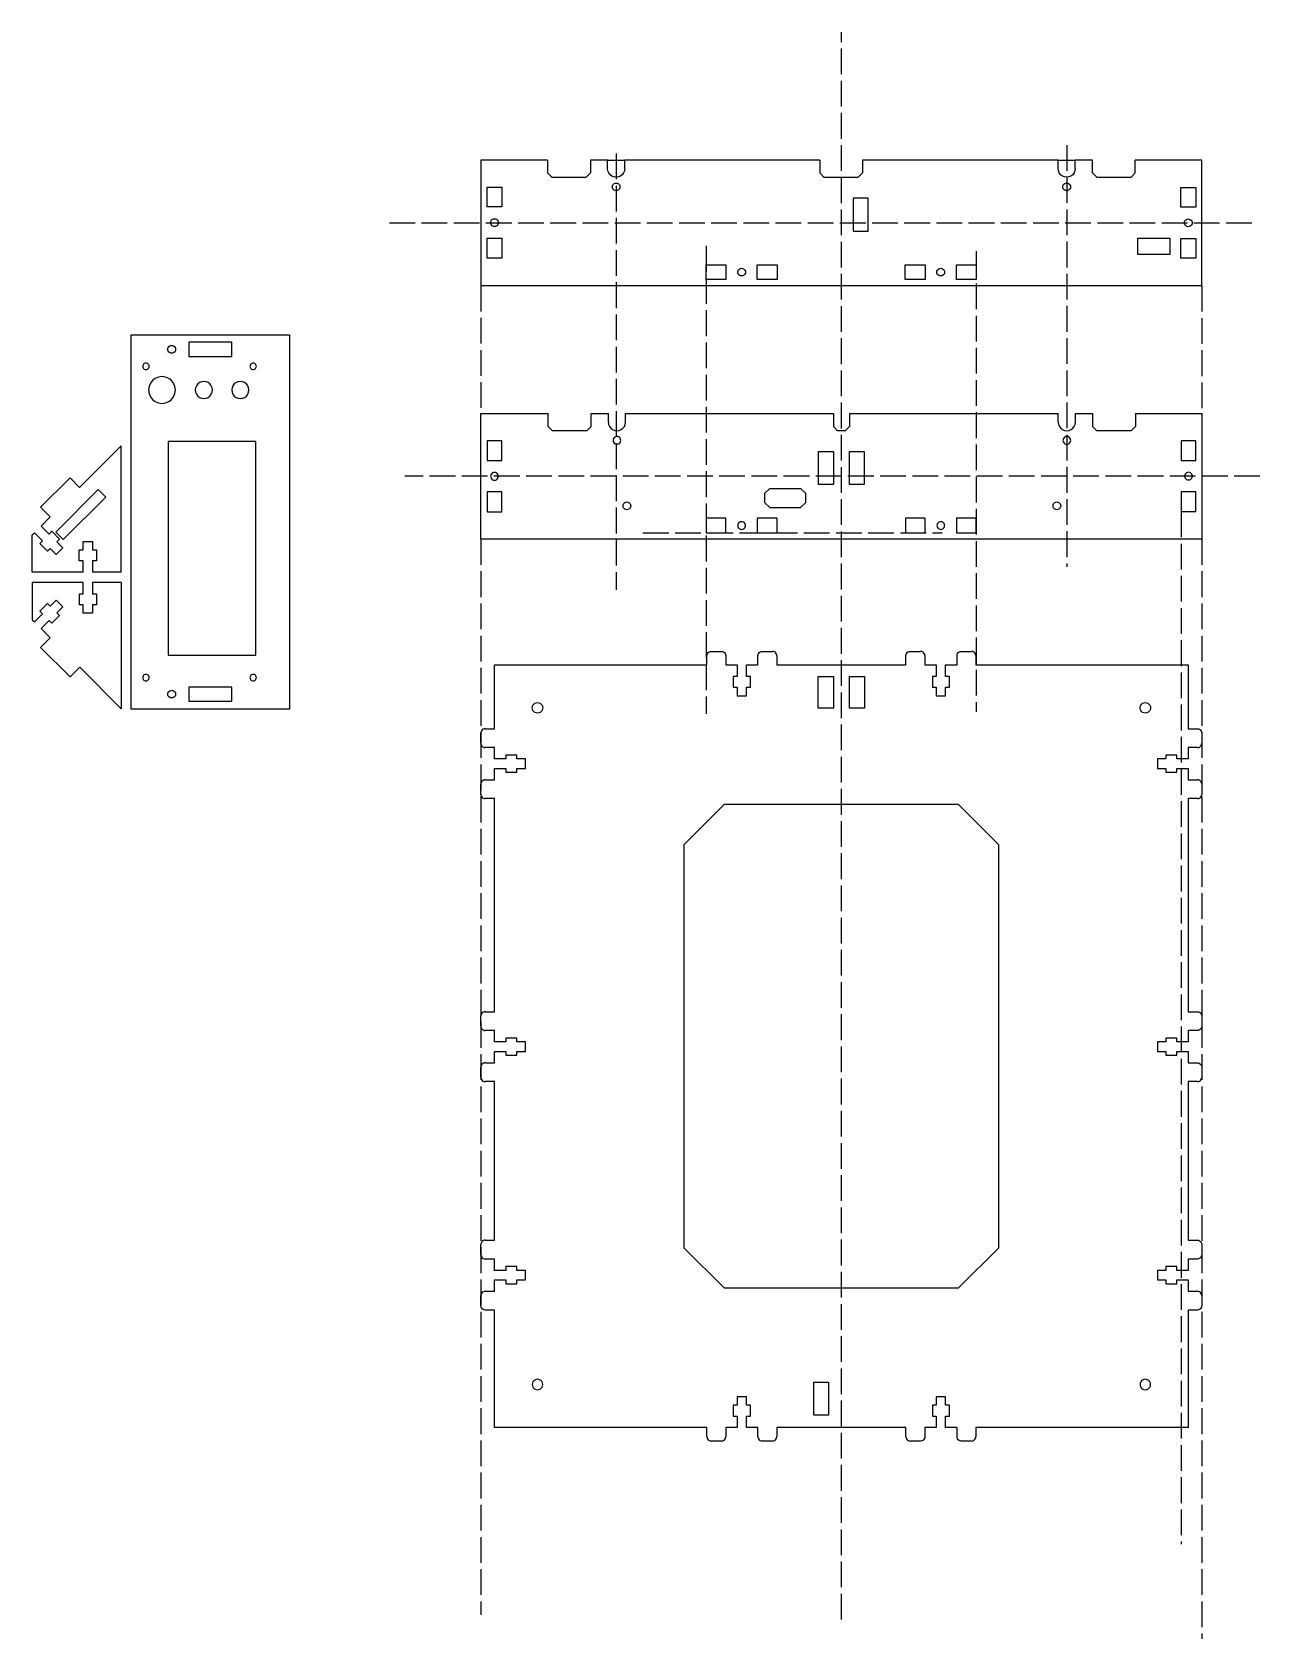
# Model space of a CAD drawing. Header units: inches. Extents: x 5 to 577, y -309 to 439.
import ezdxf

# ---------------------------------------------------------------- set-up
doc = ezdxf.new("R2010")
doc.units = ezdxf.units.IN
doc.header["$MEASUREMENT"] = 0
doc.linetypes.add('ACAD_ISO02W100', pattern=[15, 12, -3])
doc.layers.add('alignment', color=80, linetype='ACAD_ISO02W100', plot=False)

msp = doc.modelspace()

# ---------------------------------------------------------------- linework, layer by layer
for p, q in [((245, 379.77), (214, 379.77)), ((214, 379.77), (214, 321.27)), ((245, 379.77), (245, 373.77)), ((265, 379.77), (265, 373.77)), ((273, 379.77), (265, 379.77)), ((273, 375.77), (273, 379.77)), ((273.14, 374.73), (273, 375.77)), ((273.54, 373.77), (273.14, 374.73)), ((280.86, 374.73), (280.46, 373.77)), ((281, 375.77), (280.86, 374.73)), ((281, 375.77), (281, 379.77)), ((371.89, 379.77), (281, 379.77)), ((371.89, 379.77), (371.89, 373.77)), ((482.89, 379.77), (391.89, 379.77)), ((391.89, 379.77), (391.89, 373.77)), ((483, 375.8), (483, 379.8)), ((483.14, 374.77), (483, 375.8)), ((483.54, 373.8), (483.14, 374.77)), ((490.86, 374.77), (490.46, 373.8)), ((491, 375.8), (490.86, 374.77)), ((499, 379.8), (491, 379.8)), ((491, 375.8), (491, 379.8)), ((499, 373.8), (499, 379.8)), ((550, 379.8), (519, 379.8)), ((519, 373.8), (519, 379.8)), ((550, 321.3), (550, 379.8)), ((216.85, 367.12), (223.75, 367.12)), ((216.85, 357.92), (216.85, 367.12)), ((223.75, 367.12), (223.75, 357.92)), ((245, 373.77), (247, 371.77)), ((247, 371.77), (263, 371.77)), ((265, 373.77), (263, 371.77)), ((274.17, 372.94), (273.54, 373.77)), ((275, 372.31), (274.17, 372.94)), ((275.96, 371.91), (275, 372.31)), ((275.2, 367.27), (275.26, 367.74)), ((275.26, 366.8), (275.2, 367.27)), ((275.26, 367.74), (275.44, 368.17)), ((275.44, 368.17), (275.73, 368.54)), ((275.73, 368.54), (276.1, 368.83)), ((277, 371.77), (275.96, 371.91)), ((276.1, 368.83), (276.53, 369.01)), ((276.53, 369.01), (277, 369.07)), ((278.04, 371.91), (277, 371.77)), ((277, 369.07), (277.47, 369.01)), ((277.47, 369.01), (277.9, 368.83)), ((277.9, 368.83), (278.27, 368.54)), ((279, 372.31), (278.04, 371.91)), ((278.27, 368.54), (278.56, 368.17)), ((278.56, 368.17), (278.74, 367.74)), ((278.74, 367.74), (278.8, 367.27)), ((278.8, 367.27), (278.74, 366.8)), ((279.83, 372.94), (279, 372.31)), ((280.46, 373.77), (279.83, 372.94)), ((371.89, 373.77), (373.89, 371.77)), ((373.89, 371.77), (389.89, 371.77)), ((391.89, 373.77), (389.89, 371.77)), ((484.17, 372.97), (483.54, 373.8)), ((485, 372.34), (484.17, 372.97)), ((485.96, 371.94), (485, 372.34)), ((485.2, 367.3), (485.26, 367.77)), ((485.26, 366.83), (485.2, 367.3)), ((485.26, 367.77), (485.44, 368.2)), ((485.44, 368.2), (485.73, 368.57)), ((485.73, 368.57), (486.1, 368.86)), ((487, 371.8), (485.96, 371.94)), ((486.1, 368.86), (486.53, 369.04)), ((486.53, 369.04), (487, 369.1)), ((488.04, 371.94), (487, 371.8)), ((487, 369.1), (487.47, 369.04)), ((487.47, 369.04), (487.9, 368.86)), ((487.9, 368.86), (488.27, 368.57)), ((489, 372.34), (488.04, 371.94)), ((488.27, 368.57), (488.56, 368.2)), ((488.56, 368.2), (488.74, 367.77)), ((488.74, 367.77), (488.8, 367.3)), ((488.8, 367.3), (488.74, 366.83)), ((489.83, 372.97), (489, 372.34)), ((490.46, 373.8), (489.83, 372.97)), ((499, 373.8), (501, 371.8)), ((501, 371.8), (517, 371.8)), ((519, 373.8), (517, 371.8)), ((540.25, 357.85), (540.25, 367.05)), ((540.25, 367.05), (547.15, 367.05)), ((547.15, 367.05), (547.15, 357.85)), ((275.44, 366.37), (275.26, 366.8)), ((275.73, 366), (275.44, 366.37)), ((276.1, 365.71), (275.73, 366)), ((276.53, 365.53), (276.1, 365.71)), ((277, 365.47), (276.53, 365.53)), ((277.47, 365.53), (277, 365.47)), ((277.9, 365.71), (277.47, 365.53)), ((278.27, 366), (277.9, 365.71)), ((278.56, 366.37), (278.27, 366)), ((278.74, 366.8), (278.56, 366.37)), ((394.44, 362.07), (387.54, 362.07)), ((387.54, 362.07), (387.54, 346.67)), ((394.44, 346.67), (394.44, 362.07)), ((485.44, 366.4), (485.26, 366.83)), ((485.73, 366.03), (485.44, 366.4)), ((486.1, 365.74), (485.73, 366.03)), ((486.53, 365.56), (486.1, 365.74)), ((487, 365.5), (486.53, 365.56)), ((487.47, 365.56), (487, 365.5)), ((487.9, 365.74), (487.47, 365.56)), ((488.27, 366.03), (487.9, 365.74)), ((488.56, 366.4), (488.27, 366.03)), ((488.74, 366.83), (488.56, 366.4)), ((223.75, 357.92), (216.85, 357.92)), ((218.74, 351.52), (219.03, 351.89)), ((219.03, 351.89), (219.4, 352.18)), ((219.4, 352.18), (219.83, 352.36)), ((219.83, 352.36), (220.3, 352.42)), ((220.3, 352.42), (220.77, 352.36)), ((220.77, 352.36), (221.2, 352.18)), ((221.2, 352.18), (221.57, 351.89)), ((221.57, 351.89), (221.86, 351.52)), ((547.15, 357.85), (540.25, 357.85)), ((542.43, 351.82), (542.8, 352.11)), ((542.8, 352.11), (543.23, 352.29)), ((543.23, 352.29), (543.7, 352.35)), ((543.7, 352.35), (544.17, 352.29)), ((544.17, 352.29), (544.6, 352.11)), ((544.6, 352.11), (544.97, 351.82)), ((218.5, 350.62), (218.56, 351.09)), ((218.56, 350.15), (218.5, 350.62)), ((218.56, 351.09), (218.74, 351.52)), ((218.74, 349.72), (218.56, 350.15)), ((219.03, 349.35), (218.74, 349.72)), ((219.4, 349.06), (219.03, 349.35)), ((219.83, 348.88), (219.4, 349.06)), ((220.3, 348.82), (219.83, 348.88)), ((220.77, 348.88), (220.3, 348.82)), ((221.2, 349.06), (220.77, 348.88)), ((221.57, 349.35), (221.2, 349.06)), ((221.86, 349.72), (221.57, 349.35)), ((221.86, 351.52), (222.04, 351.09)), ((222.04, 350.15), (221.86, 349.72)), ((222.04, 351.09), (222.1, 350.62)), ((222.1, 350.62), (222.04, 350.15)), ((387.54, 346.67), (394.44, 346.67)), ((541.9, 350.55), (541.96, 351.02)), ((541.96, 350.08), (541.9, 350.55)), ((541.96, 351.02), (542.14, 351.45)), ((542.14, 349.65), (541.96, 350.08)), ((542.14, 351.45), (542.43, 351.82)), ((542.43, 349.28), (542.14, 349.65)), ((542.8, 348.99), (542.43, 349.28)), ((543.23, 348.81), (542.8, 348.99)), ((543.7, 348.75), (543.23, 348.81)), ((544.17, 348.81), (543.7, 348.75)), ((544.6, 348.99), (544.17, 348.81)), ((544.97, 349.28), (544.6, 348.99)), ((544.97, 351.82), (545.26, 351.45)), ((545.26, 349.65), (544.97, 349.28)), ((545.26, 351.45), (545.44, 351.02)), ((545.44, 350.08), (545.26, 349.65)), ((545.44, 351.02), (545.5, 350.55)), ((545.5, 350.55), (545.44, 350.08)), ((216.85, 343.32), (223.75, 343.32)), ((216.85, 334.12), (216.85, 343.32)), ((223.75, 343.32), (223.75, 334.12)), ((540.25, 334.05), (540.25, 343.25)), ((540.25, 343.25), (547.15, 343.25)), ((547.15, 343.25), (547.15, 334.05)), ((223.75, 334.12), (216.85, 334.12)), ((318.99, 331.02), (328.19, 331.02)), ((318.99, 324.12), (318.99, 331.02)), ((328.19, 331.02), (328.19, 324.12)), ((342.79, 331.02), (351.99, 331.02)), ((342.79, 324.12), (342.79, 331.02)), ((351.99, 331.02), (351.99, 324.12)), ((411.79, 331.02), (420.99, 331.02)), ((411.79, 324.12), (411.79, 331.02)), ((420.99, 331.02), (420.99, 324.12)), ((435.59, 331.02), (444.79, 331.02)), ((435.59, 324.12), (435.59, 331.02)), ((444.79, 331.02), (444.79, 324.12)), ((547.15, 334.05), (540.25, 334.05)), ((328.19, 324.12), (318.99, 324.12)), ((333.69, 327.57), (333.75, 328.04)), ((333.75, 327.1), (333.69, 327.57)), ((333.75, 328.04), (333.93, 328.47)), ((333.93, 326.67), (333.75, 327.1)), ((333.93, 328.47), (334.22, 328.84)), ((334.22, 326.3), (333.93, 326.67)), ((334.22, 328.84), (334.59, 329.13)), ((334.59, 326.01), (334.22, 326.3)), ((334.59, 329.13), (335.02, 329.31)), ((335.02, 325.83), (334.59, 326.01)), ((335.02, 329.31), (335.49, 329.37)), ((335.49, 325.77), (335.02, 325.83)), ((335.49, 329.37), (335.96, 329.31)), ((335.96, 325.83), (335.49, 325.77)), ((335.96, 329.31), (336.39, 329.13)), ((336.39, 326.01), (335.96, 325.83)), ((336.39, 329.13), (336.76, 328.84)), ((336.76, 326.3), (336.39, 326.01)), ((336.76, 328.84), (337.05, 328.47)), ((337.05, 326.67), (336.76, 326.3)), ((337.05, 328.47), (337.23, 328.04)), ((337.23, 327.1), (337.05, 326.67)), ((337.23, 328.04), (337.29, 327.57)), ((337.29, 327.57), (337.23, 327.1)), ((351.99, 324.12), (342.79, 324.12)), ((420.99, 324.12), (411.79, 324.12)), ((426.49, 327.57), (426.55, 328.04)), ((426.55, 327.1), (426.49, 327.57)), ((426.55, 328.04), (426.73, 328.47)), ((426.73, 326.67), (426.55, 327.1)), ((426.73, 328.47), (427.02, 328.84)), ((427.02, 326.3), (426.73, 326.67)), ((427.02, 328.84), (427.39, 329.13)), ((427.39, 326.01), (427.02, 326.3)), ((427.39, 329.13), (427.82, 329.31)), ((427.82, 325.83), (427.39, 326.01)), ((427.82, 329.31), (428.29, 329.37)), ((428.29, 325.77), (427.82, 325.83)), ((428.29, 329.37), (428.76, 329.31)), ((428.76, 325.83), (428.29, 325.77)), ((428.76, 329.31), (429.19, 329.13)), ((429.19, 326.01), (428.76, 325.83)), ((429.19, 329.13), (429.56, 328.84)), ((429.56, 326.3), (429.19, 326.01)), ((429.56, 328.84), (429.85, 328.47)), ((429.85, 326.67), (429.56, 326.3)), ((429.85, 328.47), (430.03, 328.04)), ((430.03, 327.1), (429.85, 326.67)), ((430.03, 328.04), (430.09, 327.57)), ((430.09, 327.57), (430.03, 327.1)), ((444.79, 324.12), (435.59, 324.12)), ((214, 321.27), (550, 321.27)), ((50.83, 298.15), (50.83, 124.15)), ((124.83, 298.15), (50.83, 298.15)), ((68.03, 291.61), (68.09, 292.07)), ((68.09, 292.07), (68.27, 292.51)), ((68.27, 292.51), (68.55, 292.88)), ((68.55, 292.88), (68.93, 293.16)), ((68.93, 293.16), (69.36, 293.34)), ((69.36, 293.34), (69.83, 293.41)), ((69.83, 293.41), (70.29, 293.34)), ((70.29, 293.34), (70.73, 293.16)), ((70.73, 293.16), (71.1, 292.88)), ((71.1, 292.88), (71.39, 292.51)), ((71.39, 292.51), (71.57, 292.07)), ((71.57, 292.07), (71.63, 291.61)), ((77.83, 294.91), (77.83, 288.31)), ((97.83, 294.91), (77.83, 294.91)), ((97.83, 288.31), (97.83, 294.91)), ((124.83, 124.15), (124.83, 298.15)), ((56.77, 284.71), (56.53, 284.4)), ((57.08, 284.95), (56.77, 284.71)), ((57.44, 285.1), (57.08, 284.95)), ((57.83, 285.15), (57.44, 285.1)), ((58.22, 285.1), (57.83, 285.15)), ((58.58, 284.95), (58.22, 285.1)), ((58.89, 284.71), (58.58, 284.95)), ((59.13, 284.4), (58.89, 284.71)), ((68.09, 291.14), (68.03, 291.61)), ((68.27, 290.71), (68.09, 291.14)), ((68.55, 290.33), (68.27, 290.71)), ((68.93, 290.05), (68.55, 290.33)), ((69.36, 289.87), (68.93, 290.05)), ((69.83, 289.81), (69.36, 289.87)), ((70.29, 289.87), (69.83, 289.81)), ((70.73, 290.05), (70.29, 289.87)), ((71.1, 290.33), (70.73, 290.05)), ((71.39, 290.71), (71.1, 290.33)), ((71.57, 291.14), (71.39, 290.71)), ((71.63, 291.61), (71.57, 291.14)), ((77.83, 288.31), (97.83, 288.31)), ((106.77, 284.71), (106.53, 284.4)), ((107.08, 284.95), (106.77, 284.71)), ((107.44, 285.1), (107.08, 284.95)), ((107.83, 285.15), (107.44, 285.1)), ((108.22, 285.1), (107.83, 285.15)), ((108.58, 284.95), (108.22, 285.1)), ((108.89, 284.71), (108.58, 284.95)), ((109.13, 284.4), (108.89, 284.71)), ((56.38, 284.04), (56.33, 283.65)), ((56.33, 283.65), (56.38, 283.26)), ((56.53, 284.4), (56.38, 284.04)), ((56.38, 283.26), (56.53, 282.9)), ((56.53, 282.9), (56.77, 282.59)), ((56.77, 282.59), (57.08, 282.35)), ((57.08, 282.35), (57.44, 282.2)), ((57.44, 282.2), (57.83, 282.15)), ((57.83, 282.15), (58.22, 282.2)), ((58.22, 282.2), (58.58, 282.35)), ((58.58, 282.35), (58.89, 282.59)), ((58.89, 282.59), (59.13, 282.9)), ((59.28, 284.04), (59.13, 284.4)), ((59.13, 282.9), (59.28, 283.26)), ((59.33, 283.65), (59.28, 284.04)), ((59.28, 283.26), (59.33, 283.65)), ((60.91, 277.07), (59.91, 275.78)), ((62.2, 278.06), (60.91, 277.07)), ((63.71, 278.69), (62.2, 278.06)), ((65.33, 278.9), (63.71, 278.69)), ((66.94, 278.69), (65.33, 278.9)), ((68.45, 278.06), (66.94, 278.69)), ((69.75, 277.07), (68.45, 278.06)), ((70.74, 275.78), (69.75, 277.07)), ((106.38, 284.04), (106.33, 283.65)), ((106.33, 283.65), (106.38, 283.26)), ((106.53, 284.4), (106.38, 284.04)), ((106.38, 283.26), (106.53, 282.9)), ((106.53, 282.9), (106.77, 282.59)), ((106.77, 282.59), (107.08, 282.35)), ((107.08, 282.35), (107.44, 282.2)), ((107.44, 282.2), (107.83, 282.15)), ((107.83, 282.15), (108.22, 282.2)), ((108.22, 282.2), (108.58, 282.35)), ((108.58, 282.35), (108.89, 282.59)), ((108.89, 282.59), (109.13, 282.9)), ((109.28, 284.04), (109.13, 284.4)), ((109.13, 282.9), (109.28, 283.26)), ((109.33, 283.65), (109.28, 284.04)), ((109.28, 283.26), (109.33, 283.65)), ((59.29, 274.27), (59.08, 272.65)), ((59.08, 272.65), (59.29, 271.03)), ((59.91, 275.78), (59.29, 274.27)), ((59.29, 271.03), (59.91, 269.53)), ((71.36, 274.27), (70.74, 275.78)), ((70.74, 269.53), (71.36, 271.03)), ((71.58, 272.65), (71.36, 274.27)), ((71.36, 271.03), (71.58, 272.65)), ((80.96, 273.69), (80.83, 272.65)), ((80.83, 272.65), (80.96, 271.61)), ((81.36, 274.65), (80.96, 273.69)), ((80.96, 271.61), (81.36, 270.65)), ((82, 275.48), (81.36, 274.65)), ((81.36, 270.65), (82, 269.82)), ((82.83, 276.11), (82, 275.48)), ((82, 269.82), (82.83, 269.19)), ((83.79, 276.51), (82.83, 276.11)), ((84.83, 276.65), (83.79, 276.51)), ((85.86, 276.51), (84.83, 276.65)), ((86.83, 276.11), (85.86, 276.51)), ((87.66, 275.48), (86.83, 276.11)), ((86.83, 269.19), (87.66, 269.82)), ((88.29, 274.65), (87.66, 275.48)), ((87.66, 269.82), (88.29, 270.65)), ((88.69, 273.69), (88.29, 274.65)), ((88.29, 270.65), (88.69, 271.61)), ((88.83, 272.65), (88.69, 273.69)), ((88.69, 271.61), (88.83, 272.65)), ((97.96, 273.69), (97.83, 272.65)), ((97.83, 272.65), (97.96, 271.61)), ((98.36, 274.65), (97.96, 273.69)), ((97.96, 271.61), (98.36, 270.65)), ((99, 275.48), (98.36, 274.65)), ((98.36, 270.65), (99, 269.82)), ((99.83, 276.11), (99, 275.48)), ((99, 269.82), (99.83, 269.19)), ((100.79, 276.51), (99.83, 276.11)), ((101.83, 276.65), (100.79, 276.51)), ((102.86, 276.51), (101.83, 276.65)), ((103.83, 276.11), (102.86, 276.51)), ((104.66, 275.48), (103.83, 276.11)), ((103.83, 269.19), (104.66, 269.82)), ((105.29, 274.65), (104.66, 275.48)), ((104.66, 269.82), (105.29, 270.65)), ((105.69, 273.69), (105.29, 274.65)), ((105.29, 270.65), (105.69, 271.61)), ((105.83, 272.65), (105.69, 273.69)), ((105.69, 271.61), (105.83, 272.65)), ((59.91, 269.53), (60.91, 268.23)), ((60.91, 268.23), (62.2, 267.24)), ((62.2, 267.24), (63.71, 266.61)), ((63.71, 266.61), (65.33, 266.4)), ((65.33, 266.4), (66.94, 266.61)), ((66.94, 266.61), (68.45, 267.24)), ((68.45, 267.24), (69.75, 268.23)), ((69.75, 268.23), (70.74, 269.53)), ((82.83, 269.19), (83.79, 268.79)), ((83.79, 268.79), (84.83, 268.65)), ((84.83, 268.65), (85.86, 268.79)), ((85.86, 268.79), (86.83, 269.19)), ((99.83, 269.19), (100.79, 268.79)), ((100.79, 268.79), (101.83, 268.65)), ((101.83, 268.65), (102.86, 268.79)), ((102.86, 268.79), (103.83, 269.19)), ((214, 261.67), (245.38, 261.67)), ((214, 203.17), (214, 261.67)), ((245.38, 255.67), (245.38, 261.67)), ((245.38, 255.67), (247.38, 253.67)), ((265.38, 255.67), (263.38, 253.67)), ((265.38, 261.67), (273.38, 261.67)), ((265.38, 255.67), (265.38, 261.67)), ((273.38, 257.67), (273.38, 261.67)), ((273.38, 257.67), (273.51, 256.63)), ((273.51, 256.63), (273.91, 255.67)), ((273.91, 255.67), (274.55, 254.84)), ((274.55, 254.84), (275.38, 254.2)), ((279.38, 254.2), (280.2, 254.84)), ((280.2, 254.84), (280.84, 255.67)), ((280.84, 255.67), (281.24, 256.63)), ((281.24, 256.63), (281.38, 257.67)), ((281.38, 261.67), (378.25, 261.67)), ((281.38, 257.67), (281.38, 261.67)), ((378.25, 261.67), (378.25, 255.67)), ((378.25, 255.67), (380.25, 253.67)), ((385.75, 255.67), (383.75, 253.67)), ((385.75, 261.67), (385.75, 255.67)), ((385.75, 261.67), (483.09, 261.67)), ((483.09, 257.67), (483.09, 261.67)), ((483.09, 257.67), (483.22, 256.63)), ((483.22, 256.63), (483.62, 255.67)), ((483.62, 255.67), (484.26, 254.84)), ((484.26, 254.84), (485.09, 254.2)), ((489.09, 254.2), (489.91, 254.84)), ((489.91, 254.84), (490.55, 255.67)), ((490.55, 255.67), (490.95, 256.63)), ((490.95, 256.63), (491.09, 257.67)), ((491.09, 257.67), (491.09, 261.67)), ((491.09, 261.67), (499.09, 261.67)), ((499.09, 261.67), (499.09, 255.67)), ((499.09, 255.67), (501.09, 253.67)), ((519.09, 255.67), (517.09, 253.67)), ((519.09, 261.67), (519.09, 255.67)), ((519.09, 261.67), (550.09, 261.67)), ((550.09, 261.67), (550.09, 203.17)), ((109.13, 248.65), (68.13, 248.65)), ((68.13, 248.65), (68.13, 149.15)), ((109.13, 149.15), (109.13, 248.65)), ((216.85, 248.92), (216.85, 239.72)), ((223.75, 248.92), (216.85, 248.92)), ((223.75, 239.72), (223.75, 248.92)), ((263.38, 253.67), (247.38, 253.67)), ((275.38, 254.2), (276.34, 253.8)), ((275.64, 249.63), (275.58, 249.17)), ((275.58, 249.17), (275.64, 248.7)), ((275.82, 250.07), (275.64, 249.63)), ((275.64, 248.7), (275.82, 248.27)), ((276.1, 250.44), (275.82, 250.07)), ((275.82, 248.27), (276.1, 247.9)), ((276.48, 250.73), (276.1, 250.44)), ((276.1, 247.9), (276.48, 247.61)), ((276.34, 253.8), (277.38, 253.67)), ((276.91, 250.91), (276.48, 250.73)), ((276.48, 247.61), (276.91, 247.43)), ((277.38, 250.97), (276.91, 250.91)), ((276.91, 247.43), (277.38, 247.37)), ((277.38, 253.67), (278.41, 253.8)), ((277.84, 250.91), (277.38, 250.97)), ((277.38, 247.37), (277.84, 247.43)), ((278.28, 250.73), (277.84, 250.91)), ((277.84, 247.43), (278.28, 247.61)), ((278.65, 250.44), (278.28, 250.73)), ((278.28, 247.61), (278.65, 247.9)), ((278.41, 253.8), (279.38, 254.2)), ((278.93, 250.07), (278.65, 250.44)), ((278.65, 247.9), (278.93, 248.27)), ((279.11, 249.63), (278.93, 250.07)), ((278.93, 248.27), (279.11, 248.7)), ((279.18, 249.17), (279.11, 249.63)), ((279.11, 248.7), (279.18, 249.17)), ((383.75, 253.67), (380.25, 253.67)), ((485.09, 254.2), (486.05, 253.8)), ((485.35, 249.63), (485.29, 249.17)), ((485.29, 249.17), (485.35, 248.7)), ((485.53, 250.07), (485.35, 249.63)), ((485.35, 248.7), (485.53, 248.27)), ((485.81, 250.44), (485.53, 250.07)), ((485.53, 248.27), (485.81, 247.9)), ((486.19, 250.73), (485.81, 250.44)), ((485.81, 247.9), (486.19, 247.61)), ((486.05, 253.8), (487.09, 253.67)), ((486.62, 250.91), (486.19, 250.73)), ((486.19, 247.61), (486.62, 247.43)), ((487.09, 250.97), (486.62, 250.91)), ((486.62, 247.43), (487.09, 247.37)), ((487.09, 253.67), (488.12, 253.8)), ((487.55, 250.91), (487.09, 250.97)), ((487.09, 247.37), (487.55, 247.43)), ((487.99, 250.73), (487.55, 250.91)), ((487.55, 247.43), (487.99, 247.61)), ((488.36, 250.44), (487.99, 250.73)), ((487.99, 247.61), (488.36, 247.9)), ((488.12, 253.8), (489.09, 254.2)), ((488.64, 250.07), (488.36, 250.44)), ((488.36, 247.9), (488.64, 248.27)), ((488.82, 249.63), (488.64, 250.07)), ((488.64, 248.27), (488.82, 248.7)), ((488.89, 249.17), (488.82, 249.63)), ((488.82, 248.7), (488.89, 249.17)), ((517.09, 253.67), (501.09, 253.67)), ((547.24, 249.02), (540.34, 249.02)), ((540.34, 249.02), (540.34, 239.82)), ((547.24, 239.82), (547.24, 249.02)), ((46.25, 246.56), (26.94, 227.26)), ((46.25, 187.76), (46.25, 246.56)), ((216.85, 239.72), (223.75, 239.72)), ((371.35, 243.97), (378.25, 243.97)), ((371.35, 228.57), (371.35, 243.97)), ((378.25, 243.97), (378.25, 228.57)), ((385.75, 228.57), (385.75, 243.97)), ((385.75, 243.97), (392.65, 243.97)), ((392.65, 243.97), (392.65, 228.57)), ((540.34, 239.82), (547.24, 239.82)), ((218.56, 232.88), (218.5, 232.42)), ((218.5, 232.42), (218.56, 231.95)), ((218.74, 233.32), (218.56, 232.88)), ((219.02, 233.69), (218.74, 233.32)), ((219.4, 233.98), (219.02, 233.69)), ((219.83, 234.16), (219.4, 233.98)), ((220.3, 234.22), (219.83, 234.16)), ((220.76, 234.16), (220.3, 234.22)), ((221.2, 233.98), (220.76, 234.16)), ((221.57, 233.69), (221.2, 233.98)), ((221.86, 233.32), (221.57, 233.69)), ((222.04, 232.88), (221.86, 233.32)), ((222.1, 232.42), (222.04, 232.88)), ((222.04, 231.95), (222.1, 232.42)), ((542.05, 232.98), (541.98, 232.52)), ((541.98, 232.52), (542.05, 232.05)), ((542.23, 233.42), (542.05, 232.98)), ((542.51, 233.79), (542.23, 233.42)), ((542.89, 234.08), (542.51, 233.79)), ((543.32, 234.26), (542.89, 234.08)), ((543.79, 234.32), (543.32, 234.26)), ((544.25, 234.26), (543.79, 234.32)), ((544.69, 234.08), (544.25, 234.26)), ((545.06, 233.79), (544.69, 234.08)), ((545.35, 233.42), (545.06, 233.79)), ((545.53, 232.98), (545.35, 233.42)), ((545.59, 232.52), (545.53, 232.98)), ((545.53, 232.05), (545.59, 232.52)), ((8.74, 218.02), (22.46, 231.74)), ((35.57, 226.23), (15.77, 206.43)), ((22.46, 231.74), (26.94, 227.26)), ((39.09, 222.71), (35.57, 226.23)), ((223.75, 225.12), (216.85, 225.12)), ((216.85, 225.12), (216.85, 215.92)), ((218.56, 231.95), (218.74, 231.52)), ((218.74, 231.52), (219.02, 231.14)), ((219.02, 231.14), (219.4, 230.86)), ((219.4, 230.86), (219.83, 230.68)), ((219.83, 230.68), (220.3, 230.62)), ((220.3, 230.62), (220.76, 230.68)), ((220.76, 230.68), (221.2, 230.86)), ((221.2, 230.86), (221.57, 231.14)), ((221.57, 231.14), (221.86, 231.52)), ((221.86, 231.52), (222.04, 231.95)), ((223.75, 215.92), (223.75, 225.12)), ((348.63, 226.82), (346.25, 224.58)), ((348.63, 226.82), (362.91, 226.82)), ((365.29, 224.58), (362.91, 226.82)), ((378.25, 228.57), (371.35, 228.57)), ((392.65, 228.57), (385.75, 228.57)), ((540.34, 225.22), (540.34, 216.02)), ((547.24, 225.22), (540.34, 225.22)), ((542.05, 232.05), (542.23, 231.62)), ((542.23, 231.62), (542.51, 231.24)), ((542.51, 231.24), (542.89, 230.96)), ((542.89, 230.96), (543.32, 230.78)), ((543.32, 230.78), (543.79, 230.72)), ((543.79, 230.72), (544.25, 230.78)), ((544.25, 230.78), (544.69, 230.96)), ((544.69, 230.96), (545.06, 231.24)), ((545.06, 231.24), (545.35, 231.62)), ((545.35, 231.62), (545.53, 232.05)), ((547.24, 216.02), (547.24, 225.22)), ((13.22, 213.54), (8.74, 218.02)), ((19.29, 202.91), (39.09, 222.71)), ((280.22, 218.67), (280.29, 219.13)), ((280.29, 218.2), (280.22, 218.67)), ((280.29, 219.13), (280.47, 219.57)), ((280.47, 217.77), (280.29, 218.2)), ((280.47, 219.57), (280.75, 219.94)), ((280.75, 217.4), (280.47, 217.77)), ((280.75, 219.94), (281.12, 220.23)), ((281.12, 217.11), (280.75, 217.4)), ((281.12, 220.23), (281.56, 220.41)), ((281.56, 220.41), (282.02, 220.47)), ((282.02, 220.47), (282.49, 220.41)), ((282.49, 220.41), (282.92, 220.23)), ((282.92, 220.23), (283.3, 219.94)), ((283.3, 217.4), (282.92, 217.11)), ((283.3, 219.94), (283.58, 219.57)), ((283.58, 217.77), (283.3, 217.4)), ((283.58, 219.57), (283.76, 219.13)), ((283.76, 218.2), (283.58, 217.77)), ((283.76, 219.13), (283.82, 218.67)), ((283.82, 218.67), (283.76, 218.2)), ((346.25, 220.1), (346.25, 224.58)), ((346.25, 220.1), (348.63, 217.86)), ((348.63, 217.86), (362.91, 217.86)), ((362.91, 217.86), (365.29, 220.1)), ((365.29, 224.58), (365.29, 220.1)), ((480.64, 218.67), (480.7, 219.13)), ((480.7, 218.2), (480.64, 218.67)), ((480.7, 219.13), (480.88, 219.57)), ((480.88, 217.77), (480.7, 218.2)), ((480.88, 219.57), (481.16, 219.94)), ((481.16, 217.4), (480.88, 217.77)), ((481.16, 219.94), (481.54, 220.23)), ((481.54, 217.11), (481.16, 217.4)), ((481.54, 220.23), (481.97, 220.41)), ((481.97, 220.41), (482.44, 220.47)), ((482.44, 220.47), (482.9, 220.41)), ((482.9, 220.41), (483.34, 220.23)), ((483.34, 220.23), (483.71, 219.94)), ((483.71, 217.4), (483.34, 217.11)), ((483.71, 219.94), (483.99, 219.57)), ((483.99, 217.77), (483.71, 217.4)), ((483.99, 219.57), (484.17, 219.13)), ((484.17, 218.2), (483.99, 217.77)), ((484.17, 219.13), (484.24, 218.67)), ((484.24, 218.67), (484.17, 218.2)), ((13.22, 213.54), (8.95, 209.27)), ((216.85, 215.92), (223.75, 215.92)), ((281.56, 216.93), (281.12, 217.11)), ((282.02, 216.87), (281.56, 216.93)), ((282.49, 216.93), (282.02, 216.87)), ((282.92, 217.11), (282.49, 216.93)), ((328.2, 212.92), (319, 212.92)), ((319, 212.92), (319, 206.02)), ((328.2, 206.02), (328.2, 212.92)), ((333.76, 209.93), (333.69, 209.47)), ((333.94, 210.37), (333.76, 209.93)), ((334.22, 210.74), (333.94, 210.37)), ((334.6, 211.03), (334.22, 210.74)), ((335.03, 211.21), (334.6, 211.03)), ((335.5, 211.27), (335.03, 211.21)), ((335.96, 211.21), (335.5, 211.27)), ((336.4, 211.03), (335.96, 211.21)), ((336.77, 210.74), (336.4, 211.03)), ((337.06, 210.37), (336.77, 210.74)), ((337.24, 209.93), (337.06, 210.37)), ((337.3, 209.47), (337.24, 209.93)), ((342.8, 212.92), (342.8, 206.02)), ((352, 212.92), (342.8, 212.92)), ((352, 206.02), (352, 212.92)), ((421.04, 212.92), (411.84, 212.92)), ((411.84, 212.92), (411.84, 206.02)), ((421.04, 206.02), (421.04, 212.92)), ((426.6, 209.93), (426.54, 209.47)), ((426.78, 210.37), (426.6, 209.93)), ((427.06, 210.74), (426.78, 210.37)), ((427.44, 211.03), (427.06, 210.74)), ((427.87, 211.21), (427.44, 211.03)), ((428.34, 211.27), (427.87, 211.21)), ((428.8, 211.21), (428.34, 211.27)), ((429.24, 211.03), (428.8, 211.21)), ((429.61, 210.74), (429.24, 211.03)), ((429.9, 210.37), (429.61, 210.74)), ((430.08, 209.93), (429.9, 210.37)), ((430.14, 209.47), (430.08, 209.93)), ((444.84, 212.92), (435.64, 212.92)), ((435.64, 212.92), (435.64, 206.02)), ((444.84, 206.02), (444.84, 212.92)), ((481.97, 216.93), (481.54, 217.11)), ((482.44, 216.87), (481.97, 216.93)), ((482.9, 216.93), (482.44, 216.87)), ((483.34, 217.11), (482.9, 216.93)), ((540.34, 216.02), (547.24, 216.02)), ((4.78, 205.1), (5.84, 206.16)), ((4.78, 187.76), (4.78, 205.1)), ((5.84, 206.16), (9.59, 202.41)), ((9.59, 202.41), (8.32, 201.14)), ((12.7, 205.52), (8.95, 209.27)), ((13.97, 206.79), (12.7, 205.52)), ((17.58, 203.19), (13.97, 206.79)), ((15.77, 206.43), (19.29, 202.91)), ((16.31, 201.92), (17.58, 203.19)), ((550.09, 203.17), (214, 203.17)), ((319, 206.02), (328.2, 206.02)), ((333.69, 209.47), (333.76, 209)), ((333.76, 209), (333.94, 208.57)), ((333.94, 208.57), (334.22, 208.19)), ((334.22, 208.19), (334.6, 207.91)), ((334.6, 207.91), (335.03, 207.73)), ((335.03, 207.73), (335.5, 207.67)), ((335.5, 207.67), (335.96, 207.73)), ((335.96, 207.73), (336.4, 207.91)), ((336.4, 207.91), (336.77, 208.19)), ((336.77, 208.19), (337.06, 208.57)), ((337.06, 208.57), (337.24, 209)), ((337.24, 209), (337.3, 209.47)), ((342.8, 206.02), (352, 206.02)), ((411.84, 206.02), (421.04, 206.02)), ((426.54, 209.47), (426.6, 209)), ((426.6, 209), (426.78, 208.57)), ((426.78, 208.57), (427.06, 208.19)), ((427.06, 208.19), (427.44, 207.91)), ((427.44, 207.91), (427.87, 207.73)), ((427.87, 207.73), (428.34, 207.67)), ((428.34, 207.67), (428.8, 207.73)), ((428.8, 207.73), (429.24, 207.91)), ((429.24, 207.91), (429.61, 208.19)), ((429.61, 208.19), (429.9, 208.57)), ((429.9, 208.57), (430.08, 209)), ((430.08, 209), (430.14, 209.47)), ((435.64, 206.02), (444.84, 206.02)), ((8.32, 201.14), (11.92, 197.53)), ((11.92, 197.53), (13.19, 198.8)), ((13.19, 198.8), (15.99, 196.01)), ((15.99, 196.01), (19.1, 199.12)), ((19.1, 199.12), (16.31, 201.92)), ((26.78, 193.06), (26.78, 198.16)), ((26.78, 198.16), (28.58, 198.16)), ((28.58, 198.16), (28.58, 202.11)), ((28.58, 202.11), (32.98, 202.11)), ((32.98, 202.11), (32.98, 198.16)), ((32.98, 198.16), (34.78, 198.16)), ((34.78, 198.16), (34.78, 193.06)), ((28.58, 187.76), (4.78, 187.76)), ((28.58, 193.06), (26.78, 193.06)), ((28.58, 187.76), (28.58, 193.06)), ((34.78, 193.06), (32.98, 193.06)), ((32.98, 193.06), (32.98, 187.76)), ((46.25, 187.76), (32.98, 187.76)), ((28.59, 182.95), (4.79, 182.95)), ((4.79, 182.95), (4.79, 165.62)), ((28.59, 177.65), (28.59, 182.95)), ((32.99, 182.95), (32.99, 177.65)), ((46.26, 182.95), (32.99, 182.95)), ((46.26, 182.95), (46.26, 124.15)), ((8.32, 169.58), (11.93, 173.18)), ((11.93, 173.18), (13.2, 171.91)), ((13.2, 171.91), (16, 174.7)), ((16, 174.7), (19.11, 171.59)), ((26.79, 172.55), (26.79, 177.65)), ((26.79, 177.65), (28.59, 177.65)), ((28.59, 172.55), (26.79, 172.55)), ((28.59, 168.6), (28.59, 172.55)), ((32.99, 177.65), (34.79, 177.65)), ((34.79, 172.55), (32.99, 172.55)), ((32.99, 172.55), (32.99, 168.6)), ((34.79, 177.65), (34.79, 172.55)), ((4.79, 165.62), (5.85, 164.56)), ((5.85, 164.56), (9.6, 168.3)), ((9.6, 168.3), (8.32, 169.58)), ((12.71, 165.19), (8.96, 161.44)), ((13.98, 163.92), (12.71, 165.19)), ((17.59, 167.53), (13.98, 163.92)), ((19.11, 171.59), (16.31, 168.8)), ((16.31, 168.8), (17.59, 167.53)), ((32.99, 168.6), (28.59, 168.6)), ((13.23, 157.17), (8.96, 161.44)), ((13.23, 157.17), (8.75, 152.69)), ((8.75, 152.69), (22.47, 138.97)), ((319.37, 149.39), (319.57, 149.87)), ((319.57, 149.87), (319.89, 150.29)), ((319.89, 150.29), (320.3, 150.61)), ((320.3, 150.61), (320.78, 150.81)), ((320.78, 150.81), (321.3, 150.87)), ((321.3, 150.87), (326.1, 150.87)), ((326.1, 150.87), (326.62, 150.81)), ((326.62, 150.81), (327.1, 150.61)), ((327.1, 150.61), (327.51, 150.29)), ((327.51, 150.29), (327.83, 149.87)), ((327.83, 149.87), (328.03, 149.39)), ((343.17, 149.39), (343.37, 149.87)), ((343.37, 149.87), (343.69, 150.29)), ((343.69, 150.29), (344.1, 150.61)), ((344.1, 150.61), (344.58, 150.81)), ((344.58, 150.81), (345.1, 150.87)), ((345.1, 150.87), (349.9, 150.87)), ((350.42, 150.81), (349.9, 150.87)), ((350.9, 150.61), (350.42, 150.81)), ((351.31, 150.29), (350.9, 150.61)), ((351.63, 149.87), (351.31, 150.29)), ((351.83, 149.39), (351.63, 149.87)), ((412.17, 149.39), (412.37, 149.87)), ((412.37, 149.87), (412.69, 150.29)), ((412.69, 150.29), (413.1, 150.61)), ((413.1, 150.61), (413.58, 150.81)), ((413.58, 150.81), (414.1, 150.87)), ((414.1, 150.87), (418.9, 150.87)), ((419.42, 150.81), (418.9, 150.87)), ((419.9, 150.61), (419.42, 150.81)), ((420.31, 150.29), (419.9, 150.61)), ((420.63, 149.87), (420.31, 150.29)), ((420.83, 149.39), (420.63, 149.87)), ((435.97, 149.39), (436.17, 149.87)), ((436.17, 149.87), (436.49, 150.29)), ((436.49, 150.29), (436.9, 150.61)), ((436.9, 150.61), (437.38, 150.81)), ((437.38, 150.81), (437.9, 150.87)), ((437.9, 150.87), (442.7, 150.87)), ((443.22, 150.81), (442.7, 150.87)), ((443.7, 150.61), (443.22, 150.81)), ((444.11, 150.29), (443.7, 150.61)), ((444.43, 149.87), (444.11, 150.29)), ((444.63, 149.39), (444.43, 149.87)), ((22.47, 138.97), (26.95, 143.45)), ((46.26, 124.15), (26.95, 143.45)), ((68.13, 149.15), (109.13, 149.15)), ((220.33, 114.82), (220.33, 144.52)), ((220.33, 144.52), (319.3, 144.52)), ((319.3, 148.87), (319.37, 149.39)), ((319.3, 144.52), (319.3, 148.87)), ((328.03, 149.39), (328.1, 148.87)), ((328.1, 148.87), (328.1, 144.52)), ((328.1, 144.52), (333.4, 144.52)), ((333.4, 144.52), (333.4, 139.22)), ((337.8, 139.22), (337.8, 144.52)), ((337.8, 144.52), (343.1, 144.52)), ((343.1, 148.87), (343.17, 149.39)), ((343.1, 144.52), (343.1, 148.87)), ((351.9, 148.87), (351.83, 149.39)), ((351.9, 148.87), (351.9, 144.52)), ((351.9, 144.52), (412.1, 144.52)), ((412.1, 148.87), (412.17, 149.39)), ((412.1, 144.52), (412.1, 148.87)), ((420.9, 148.87), (420.83, 149.39)), ((420.9, 148.87), (420.9, 144.52)), ((420.9, 144.52), (426.2, 144.52)), ((426.2, 144.52), (426.2, 139.22)), ((430.6, 139.22), (430.6, 144.52)), ((430.6, 144.52), (435.9, 144.52)), ((435.9, 148.87), (435.97, 149.39)), ((435.9, 144.52), (435.9, 148.87)), ((444.7, 148.87), (444.63, 149.39)), ((444.7, 148.87), (444.7, 144.52)), ((444.7, 144.52), (543.65, 144.52)), ((543.65, 144.52), (543.65, 114.82)), ((56.38, 139.04), (56.33, 138.65)), ((56.33, 138.65), (56.38, 138.26)), ((56.53, 139.4), (56.38, 139.04)), ((56.38, 138.26), (56.53, 137.9)), ((56.77, 139.71), (56.53, 139.4)), ((56.53, 137.9), (56.77, 137.59)), ((57.08, 139.95), (56.77, 139.71)), ((56.77, 137.59), (57.08, 137.35)), ((57.44, 140.1), (57.08, 139.95)), ((57.08, 137.35), (57.44, 137.2)), ((57.83, 140.15), (57.44, 140.1)), ((57.44, 137.2), (57.83, 137.15)), ((58.22, 140.1), (57.83, 140.15)), ((57.83, 137.15), (58.22, 137.2)), ((58.58, 139.95), (58.22, 140.1)), ((58.22, 137.2), (58.58, 137.35)), ((58.89, 139.71), (58.58, 139.95)), ((58.58, 137.35), (58.89, 137.59)), ((59.13, 139.4), (58.89, 139.71)), ((58.89, 137.59), (59.13, 137.9)), ((59.28, 139.04), (59.13, 139.4)), ((59.13, 137.9), (59.28, 138.26)), ((59.33, 138.65), (59.28, 139.04)), ((59.28, 138.26), (59.33, 138.65)), ((106.38, 139.04), (106.33, 138.65)), ((106.33, 138.65), (106.38, 138.26)), ((106.53, 139.4), (106.38, 139.04)), ((106.38, 138.26), (106.53, 137.9)), ((106.77, 139.71), (106.53, 139.4)), ((106.53, 137.9), (106.77, 137.59)), ((107.08, 139.95), (106.77, 139.71)), ((106.77, 137.59), (107.08, 137.35)), ((107.44, 140.1), (107.08, 139.95)), ((107.08, 137.35), (107.44, 137.2)), ((107.83, 140.15), (107.44, 140.1)), ((107.44, 137.2), (107.83, 137.15)), ((108.22, 140.1), (107.83, 140.15)), ((107.83, 137.15), (108.22, 137.2)), ((108.58, 139.95), (108.22, 140.1)), ((108.22, 137.2), (108.58, 137.35)), ((108.89, 139.71), (108.58, 139.95)), ((108.58, 137.35), (108.89, 137.59)), ((109.13, 139.4), (108.89, 139.71)), ((108.89, 137.59), (109.13, 137.9)), ((109.28, 139.04), (109.13, 139.4)), ((109.13, 137.9), (109.28, 138.26)), ((109.33, 138.65), (109.28, 139.04)), ((109.28, 138.26), (109.33, 138.65)), ((331.6, 139.22), (331.6, 134.12)), ((333.4, 139.22), (331.6, 139.22)), ((339.6, 139.22), (337.8, 139.22)), ((339.6, 134.12), (339.6, 139.22)), ((371.25, 139.22), (378.25, 139.22)), ((371.25, 124.42), (371.25, 139.22)), ((378.25, 139.22), (378.25, 124.42)), ((385.75, 124.42), (385.75, 139.22)), ((385.75, 139.22), (392.75, 139.22)), ((392.75, 139.22), (392.75, 124.42)), ((424.4, 139.22), (424.4, 134.12)), ((426.2, 139.22), (424.4, 139.22)), ((432.4, 139.22), (430.6, 139.22)), ((432.4, 134.12), (432.4, 139.22)), ((68.03, 130.93), (68.09, 131.39)), ((68.09, 130.46), (68.03, 130.93)), ((68.09, 131.39), (68.27, 131.83)), ((68.27, 130.03), (68.09, 130.46)), ((68.27, 131.83), (68.55, 132.2)), ((68.55, 129.66), (68.27, 130.03)), ((68.55, 132.2), (68.93, 132.49)), ((68.93, 129.37), (68.55, 129.66)), ((68.93, 132.49), (69.36, 132.67)), ((69.36, 129.19), (68.93, 129.37)), ((69.36, 132.67), (69.83, 132.73)), ((69.83, 129.13), (69.36, 129.19)), ((69.83, 132.73), (70.29, 132.67)), ((70.29, 129.19), (69.83, 129.13)), ((70.29, 132.67), (70.73, 132.49)), ((70.73, 129.37), (70.29, 129.19)), ((70.73, 132.49), (71.1, 132.2)), ((71.1, 129.66), (70.73, 129.37)), ((71.1, 132.2), (71.39, 131.83)), ((71.39, 130.03), (71.1, 129.66)), ((71.39, 131.83), (71.57, 131.39)), ((71.57, 130.46), (71.39, 130.03)), ((71.57, 131.39), (71.63, 130.93)), ((71.63, 130.93), (71.57, 130.46)), ((77.83, 134.23), (77.83, 127.63)), ((97.83, 134.23), (77.83, 134.23)), ((77.83, 127.63), (97.83, 127.63)), ((97.83, 127.63), (97.83, 134.23)), ((331.6, 134.12), (333.4, 134.12)), ((333.4, 134.12), (333.4, 130.17)), ((333.4, 130.17), (337.8, 130.17)), ((337.8, 134.12), (339.6, 134.12)), ((337.8, 130.17), (337.8, 134.12)), ((424.4, 134.12), (426.2, 134.12)), ((426.2, 134.12), (426.2, 130.17)), ((426.2, 130.17), (430.6, 130.17)), ((430.6, 134.12), (432.4, 134.12)), ((430.6, 130.17), (430.6, 134.12)), ((50.83, 124.15), (124.83, 124.15)), ((237.88, 124.52), (237.96, 125.16)), ((237.96, 123.89), (237.88, 124.52)), ((237.96, 125.16), (238.21, 125.75)), ((238.21, 123.3), (237.96, 123.89)), ((238.21, 125.75), (238.59, 126.26)), ((238.59, 122.79), (238.21, 123.3)), ((238.59, 126.26), (239.1, 126.65)), ((239.1, 122.4), (238.59, 122.79)), ((239.1, 126.65), (239.69, 126.89)), ((239.69, 122.16), (239.1, 122.4)), ((239.69, 126.89), (240.33, 126.97)), ((240.33, 122.07), (239.69, 122.16)), ((240.33, 126.97), (240.96, 126.89)), ((240.96, 122.16), (240.33, 122.07)), ((240.96, 126.89), (241.55, 126.65)), ((241.55, 122.4), (240.96, 122.16)), ((241.55, 126.65), (242.06, 126.26)), ((242.06, 122.79), (241.55, 122.4)), ((242.06, 126.26), (242.45, 125.75)), ((242.45, 123.3), (242.06, 122.79)), ((242.45, 125.75), (242.69, 125.16)), ((242.69, 123.89), (242.45, 123.3)), ((242.69, 125.16), (242.78, 124.52)), ((242.78, 124.52), (242.69, 123.89)), ((378.25, 124.42), (371.25, 124.42)), ((392.75, 124.42), (385.75, 124.42)), ((521.2, 124.52), (521.28, 125.16)), ((521.28, 123.89), (521.2, 124.52)), ((521.28, 125.16), (521.53, 125.75)), ((521.53, 123.3), (521.28, 123.89)), ((521.53, 125.75), (521.92, 126.26)), ((521.92, 122.79), (521.53, 123.3)), ((521.92, 126.26), (522.43, 126.65)), ((522.43, 122.4), (521.92, 122.79)), ((522.43, 126.65), (523.02, 126.89)), ((523.02, 122.16), (522.43, 122.4)), ((523.02, 126.89), (523.65, 126.97)), ((523.65, 122.07), (523.02, 122.16)), ((523.65, 126.97), (524.28, 126.89)), ((524.28, 122.16), (523.65, 122.07)), ((524.28, 126.89), (524.88, 126.65)), ((524.88, 122.4), (524.28, 122.16)), ((524.88, 126.65), (525.38, 126.26)), ((525.38, 122.79), (524.88, 122.4)), ((525.38, 126.26), (525.77, 125.75)), ((525.77, 123.3), (525.38, 122.79)), ((525.77, 125.75), (526.02, 125.16)), ((526.02, 123.89), (525.77, 123.3)), ((526.02, 125.16), (526.1, 124.52)), ((526.1, 124.52), (526.02, 123.89)), ((214.05, 113.34), (213.98, 112.82)), ((213.98, 108.02), (213.98, 112.82)), ((214.25, 113.82), (214.05, 113.34)), ((214.56, 114.24), (214.25, 113.82)), ((214.98, 114.56), (214.56, 114.24)), ((215.46, 114.76), (214.98, 114.56)), ((215.98, 114.82), (215.46, 114.76)), ((215.98, 114.82), (220.33, 114.82)), ((543.65, 114.82), (548, 114.82)), ((548, 114.82), (548.52, 114.76)), ((548.52, 114.76), (549, 114.56)), ((549, 114.56), (549.41, 114.24)), ((549.41, 114.24), (549.73, 113.82)), ((549.73, 113.82), (549.93, 113.34)), ((549.93, 113.34), (550, 112.82)), ((550, 112.82), (550, 108.02)), ((213.98, 108.02), (214.05, 107.51)), ((214.05, 107.51), (214.25, 107.02)), ((214.25, 107.02), (214.56, 106.61)), ((214.56, 106.61), (214.98, 106.29)), ((214.98, 106.29), (215.46, 106.09)), ((215.46, 106.09), (215.98, 106.02)), ((220.33, 106.02), (215.98, 106.02)), ((220.33, 100.72), (220.33, 106.02)), ((543.65, 106.02), (543.65, 100.72)), ((548, 106.02), (543.65, 106.02)), ((548, 106.02), (548.52, 106.09)), ((548.52, 106.09), (549, 106.29)), ((549, 106.29), (549.41, 106.61)), ((549.41, 106.61), (549.73, 107.02)), ((549.73, 107.02), (549.93, 107.51)), ((549.93, 107.51), (550, 108.02)), ((225.63, 100.72), (220.33, 100.72)), ((230.73, 102.52), (225.63, 102.52)), ((225.63, 102.52), (225.63, 100.72)), ((230.73, 100.72), (230.73, 102.52)), ((234.68, 100.72), (230.73, 100.72)), ((234.68, 96.32), (234.68, 100.72)), ((529.3, 100.72), (529.3, 96.32)), ((533.25, 100.72), (529.3, 100.72)), ((538.35, 102.52), (533.25, 102.52)), ((533.25, 102.52), (533.25, 100.72)), ((538.35, 100.72), (538.35, 102.52)), ((543.65, 100.72), (538.35, 100.72)), ((214.25, 90.02), (214.05, 89.54)), ((214.56, 90.44), (214.25, 90.02)), ((214.98, 90.76), (214.56, 90.44)), ((215.46, 90.96), (214.98, 90.76)), ((215.98, 91.02), (215.46, 90.96)), ((215.98, 91.02), (220.33, 91.02)), ((220.33, 96.32), (225.63, 96.32)), ((220.33, 91.02), (220.33, 96.32)), ((225.63, 96.32), (225.63, 94.52)), ((225.63, 94.52), (230.73, 94.52)), ((230.73, 94.52), (230.73, 96.32)), ((230.73, 96.32), (234.68, 96.32)), ((529.3, 96.32), (533.25, 96.32)), ((533.25, 96.32), (533.25, 94.52)), ((533.25, 94.52), (538.35, 94.52)), ((538.35, 94.52), (538.35, 96.32)), ((538.35, 96.32), (543.65, 96.32)), ((543.65, 96.32), (543.65, 91.02)), ((543.65, 91.02), (548, 91.02)), ((548.52, 90.96), (548, 91.02)), ((549, 90.76), (548.52, 90.96)), ((549.41, 90.44), (549, 90.76)), ((549.73, 90.02), (549.41, 90.44)), ((549.93, 89.54), (549.73, 90.02)), ((214.05, 89.54), (213.98, 89.02)), ((213.98, 84.22), (213.98, 89.02)), ((213.98, 84.22), (214.05, 83.71)), ((214.05, 83.71), (214.25, 83.22)), ((214.25, 83.22), (214.56, 82.81)), ((214.56, 82.81), (214.98, 82.49)), ((214.98, 82.49), (215.46, 82.29)), ((548.52, 82.29), (549, 82.49)), ((549, 82.49), (549.41, 82.81)), ((549.41, 82.81), (549.73, 83.22)), ((549.73, 83.22), (549.93, 83.71)), ((550, 89.02), (549.93, 89.54)), ((549.93, 83.71), (550, 84.22)), ((550, 89.02), (550, 84.22)), ((215.46, 82.29), (215.98, 82.22)), ((220.33, 82.22), (215.98, 82.22)), ((220.33, -17.04), (220.33, 82.22)), ((327.39, 79.52), (308.6, 60.74)), ((436.61, 79.52), (327.39, 79.52)), ((455.4, 60.74), (436.61, 79.52)), ((543.65, 82.22), (543.65, -17.04)), ((548, 82.22), (543.65, 82.22)), ((548, 82.22), (548.52, 82.29)), ((308.6, 60.75), (308.6, -127)), ((455.4, -127), (455.4, 60.74)), ((214.05, -18.52), (213.98, -19.04)), ((213.98, -23.84), (213.98, -19.04)), ((214.25, -18.04), (214.05, -18.52)), ((214.56, -17.63), (214.25, -18.04)), ((214.98, -17.31), (214.56, -17.63)), ((215.46, -17.11), (214.98, -17.31)), ((215.98, -17.04), (215.46, -17.11)), ((215.98, -17.04), (220.33, -17.04)), ((543.65, -17.04), (548, -17.04)), ((548, -17.04), (548.52, -17.11)), ((548.52, -17.11), (549, -17.31)), ((549, -17.31), (549.41, -17.63)), ((549.41, -17.63), (549.73, -18.04)), ((549.73, -18.04), (549.93, -18.52)), ((549.93, -18.52), (550, -19.04)), ((550, -19.04), (550, -23.84)), ((213.98, -23.84), (214.05, -24.36)), ((214.05, -24.36), (214.25, -24.84)), ((214.25, -24.84), (214.56, -25.26)), ((214.56, -25.26), (214.98, -25.57)), ((214.98, -25.57), (215.46, -25.77)), ((215.46, -25.77), (215.98, -25.84)), ((220.33, -25.84), (215.98, -25.84)), ((220.33, -31.14), (220.33, -25.84)), ((225.63, -29.34), (225.63, -31.14)), ((230.73, -29.34), (225.63, -29.34)), ((230.73, -31.14), (230.73, -29.34)), ((538.35, -29.34), (533.25, -29.34)), ((533.25, -29.34), (533.25, -31.14)), ((538.35, -31.14), (538.35, -29.34)), ((543.65, -25.84), (543.65, -31.14)), ((548, -25.84), (543.65, -25.84)), ((548.52, -25.77), (548, -25.84)), ((549, -25.57), (548.52, -25.77)), ((549.41, -25.26), (549, -25.57)), ((549.73, -24.84), (549.41, -25.26)), ((549.93, -24.36), (549.73, -24.84)), ((550, -23.84), (549.93, -24.36)), ((225.63, -31.14), (220.33, -31.14)), ((220.33, -35.54), (225.63, -35.54)), ((220.33, -40.84), (220.33, -35.54)), ((225.63, -35.54), (225.63, -37.34)), ((225.63, -37.34), (230.73, -37.34)), ((234.68, -31.14), (230.73, -31.14)), ((230.73, -35.54), (234.68, -35.54)), ((230.73, -37.34), (230.73, -35.54)), ((234.68, -35.54), (234.68, -31.14)), ((529.3, -31.14), (529.3, -35.54)), ((533.25, -31.14), (529.3, -31.14)), ((529.3, -35.54), (533.25, -35.54)), ((533.25, -35.54), (533.25, -37.34)), ((533.25, -37.34), (538.35, -37.34)), ((543.65, -31.14), (538.35, -31.14)), ((538.35, -35.54), (543.65, -35.54)), ((538.35, -37.34), (538.35, -35.54)), ((543.65, -35.54), (543.65, -40.84)), ((214.05, -42.32), (213.98, -42.84)), ((213.98, -47.64), (213.98, -42.84)), ((214.25, -41.84), (214.05, -42.32)), ((214.56, -41.43), (214.25, -41.84)), ((214.98, -41.11), (214.56, -41.43)), ((215.46, -40.91), (214.98, -41.11)), ((215.98, -40.84), (215.46, -40.91)), ((215.98, -40.84), (220.33, -40.84)), ((543.65, -40.84), (548, -40.84)), ((548, -40.84), (548.52, -40.91)), ((548.52, -40.91), (549, -41.11)), ((549, -41.11), (549.41, -41.43)), ((549.41, -41.43), (549.73, -41.84)), ((549.73, -41.84), (549.93, -42.32)), ((549.93, -42.32), (550, -42.84)), ((550, -42.84), (550, -47.64)), ((213.98, -47.64), (214.05, -48.16)), ((214.05, -48.16), (214.25, -48.64)), ((214.25, -48.64), (214.56, -49.06)), ((214.56, -49.06), (214.98, -49.37)), ((214.98, -49.37), (215.46, -49.57)), ((215.46, -49.57), (215.98, -49.64)), ((220.33, -49.64), (215.98, -49.64)), ((220.33, -123.49), (220.33, -49.64)), ((543.65, -49.64), (543.65, -123.49)), ((548, -49.64), (543.65, -49.64)), ((548, -49.64), (548.52, -49.57)), ((548.52, -49.57), (549, -49.37)), ((549, -49.37), (549.41, -49.06)), ((549.41, -49.06), (549.73, -48.64)), ((549.73, -48.64), (549.93, -48.16)), ((549.93, -48.16), (550, -47.64)), ((214.05, -124.97), (213.98, -125.49)), ((213.98, -130.29), (213.98, -125.49)), ((214.25, -124.49), (214.05, -124.97)), ((214.56, -124.08), (214.25, -124.49)), ((214.98, -123.76), (214.56, -124.08)), ((215.46, -123.56), (214.98, -123.76)), ((215.98, -123.49), (215.46, -123.56)), ((215.98, -123.49), (220.33, -123.49)), ((308.6, -127), (327.39, -145.79)), ((436.61, -145.79), (455.4, -127)), ((543.65, -123.49), (548, -123.49)), ((548, -123.49), (548.52, -123.56)), ((548.52, -123.56), (549, -123.76)), ((549, -123.76), (549.41, -124.08)), ((549.41, -124.08), (549.73, -124.49)), ((549.73, -124.49), (549.93, -124.97)), ((549.93, -124.97), (550, -125.49)), ((550, -125.49), (550, -130.29)), ((213.98, -130.29), (214.05, -130.81)), ((214.05, -130.81), (214.25, -131.29)), ((214.25, -131.29), (214.56, -131.71)), ((214.56, -131.71), (214.98, -132.02)), ((214.98, -132.02), (215.46, -132.22)), ((215.46, -132.22), (215.98, -132.29)), ((220.33, -132.29), (215.98, -132.29)), ((220.33, -137.59), (220.33, -132.29)), ((543.65, -132.29), (543.65, -137.59)), ((548, -132.29), (543.65, -132.29)), ((548.52, -132.22), (548, -132.29)), ((549, -132.02), (548.52, -132.22)), ((549.41, -131.71), (549, -132.02)), ((549.73, -131.29), (549.41, -131.71)), ((549.93, -130.81), (549.73, -131.29)), ((550, -130.29), (549.93, -130.81)), ((225.63, -137.59), (220.33, -137.59)), ((220.33, -141.99), (225.63, -141.99)), ((220.33, -147.29), (220.33, -141.99)), ((230.73, -135.79), (225.63, -135.79)), ((225.63, -135.79), (225.63, -137.59)), ((225.63, -141.99), (225.63, -143.79)), ((230.73, -137.59), (230.73, -135.79)), ((234.68, -137.59), (230.73, -137.59)), ((230.73, -143.79), (230.73, -141.99)), ((230.73, -141.99), (234.68, -141.99)), ((234.68, -141.99), (234.68, -137.59)), ((533.25, -137.59), (529.3, -137.59)), ((529.3, -137.59), (529.3, -141.99)), ((529.3, -141.99), (533.25, -141.99)), ((538.35, -135.79), (533.25, -135.79)), ((533.25, -135.79), (533.25, -137.59)), ((533.25, -141.99), (533.25, -143.79)), ((538.35, -137.59), (538.35, -135.79)), ((543.65, -137.59), (538.35, -137.59)), ((538.35, -141.99), (543.65, -141.99)), ((538.35, -143.79), (538.35, -141.99)), ((543.65, -141.99), (543.65, -147.29)), ((214.05, -148.77), (213.98, -149.29)), ((213.98, -154.09), (213.98, -149.29)), ((214.25, -148.29), (214.05, -148.77)), ((214.56, -147.88), (214.25, -148.29)), ((214.98, -147.56), (214.56, -147.88)), ((215.46, -147.36), (214.98, -147.56)), ((215.98, -147.29), (215.46, -147.36)), ((215.98, -147.29), (220.33, -147.29)), ((225.63, -143.79), (230.73, -143.79)), ((327.39, -145.79), (436.61, -145.79)), ((533.25, -143.79), (538.35, -143.79)), ((543.65, -147.29), (548, -147.29)), ((548.52, -147.36), (548, -147.29)), ((549, -147.56), (548.52, -147.36)), ((549.41, -147.88), (549, -147.56)), ((549.73, -148.29), (549.41, -147.88)), ((549.93, -148.77), (549.73, -148.29)), ((550, -149.29), (549.93, -148.77)), ((550, -149.29), (550, -154.09)), ((214.05, -154.61), (213.98, -154.09)), ((214.25, -155.09), (214.05, -154.61)), ((214.56, -155.51), (214.25, -155.09)), ((214.98, -155.82), (214.56, -155.51)), ((215.46, -156.02), (214.98, -155.82)), ((215.98, -156.09), (215.46, -156.02)), ((220.33, -156.09), (215.98, -156.09)), ((220.33, -210.79), (220.33, -156.09)), ((543.65, -156.09), (543.65, -210.79)), ((548, -156.09), (543.65, -156.09)), ((548.52, -156.02), (548, -156.09)), ((549, -155.82), (548.52, -156.02)), ((549.41, -155.51), (549, -155.82)), ((549.73, -155.09), (549.41, -155.51)), ((549.93, -154.61), (549.73, -155.09)), ((550, -154.09), (549.93, -154.61)), ((237.96, -190.16), (237.88, -190.79)), ((237.88, -190.79), (237.96, -191.43)), ((238.21, -189.57), (237.96, -190.16)), ((237.96, -191.43), (238.21, -192.02)), ((238.59, -189.06), (238.21, -189.57)), ((238.21, -192.02), (238.59, -192.52)), ((239.1, -188.67), (238.59, -189.06)), ((238.59, -192.52), (239.1, -192.91)), ((239.69, -188.42), (239.1, -188.67)), ((239.1, -192.91), (239.69, -193.16)), ((240.33, -188.34), (239.69, -188.42)), ((239.69, -193.16), (240.33, -193.24)), ((240.96, -188.42), (240.33, -188.34)), ((240.33, -193.24), (240.96, -193.16)), ((241.55, -188.67), (240.96, -188.42)), ((240.96, -193.16), (241.55, -192.91)), ((242.06, -189.06), (241.55, -188.67)), ((241.55, -192.91), (242.06, -192.52)), ((242.45, -189.57), (242.06, -189.06)), ((242.06, -192.52), (242.45, -192.02)), ((242.69, -190.16), (242.45, -189.57)), ((242.45, -192.02), (242.69, -191.43)), ((242.78, -190.79), (242.69, -190.16)), ((242.69, -191.43), (242.78, -190.79)), ((369.15, -205.09), (369.15, -189.69)), ((369.15, -189.69), (376.05, -189.69)), ((376.05, -189.69), (376.05, -205.09)), ((521.28, -190.16), (521.2, -190.79)), ((521.2, -190.79), (521.28, -191.43)), ((521.53, -189.57), (521.28, -190.16)), ((521.28, -191.43), (521.53, -192.02)), ((521.92, -189.06), (521.53, -189.57)), ((521.53, -192.02), (521.92, -192.52)), ((522.43, -188.67), (521.92, -189.06)), ((521.92, -192.52), (522.43, -192.91)), ((523.02, -188.42), (522.43, -188.67)), ((522.43, -192.91), (523.02, -193.16)), ((523.65, -188.34), (523.02, -188.42)), ((523.02, -193.16), (523.65, -193.24)), ((524.28, -188.42), (523.65, -188.34)), ((523.65, -193.24), (524.28, -193.16)), ((524.88, -188.67), (524.28, -188.42)), ((524.28, -193.16), (524.88, -192.91)), ((525.38, -189.06), (524.88, -188.67)), ((524.88, -192.91), (525.38, -192.52)), ((525.77, -189.57), (525.38, -189.06)), ((525.38, -192.52), (525.77, -192.02)), ((526.02, -190.16), (525.77, -189.57)), ((525.77, -192.02), (526.02, -191.43)), ((526.1, -190.79), (526.02, -190.16)), ((526.02, -191.43), (526.1, -190.79)), ((331.6, -200.39), (331.6, -205.49)), ((333.4, -200.39), (331.6, -200.39)), ((333.4, -196.44), (333.4, -200.39)), ((337.8, -196.44), (333.4, -196.44)), ((337.8, -200.39), (337.8, -196.44)), ((339.6, -200.39), (337.8, -200.39)), ((339.6, -205.49), (339.6, -200.39)), ((424.4, -200.39), (424.4, -205.49)), ((426.2, -200.39), (424.4, -200.39)), ((426.2, -196.44), (426.2, -200.39)), ((430.6, -196.44), (426.2, -196.44)), ((430.6, -200.39), (430.6, -196.44)), ((432.4, -200.39), (430.6, -200.39)), ((432.4, -205.49), (432.4, -200.39)), ((331.6, -205.49), (333.4, -205.49)), ((333.4, -205.49), (333.4, -210.79)), ((337.8, -205.49), (339.6, -205.49)), ((337.8, -210.79), (337.8, -205.49)), ((376.05, -205.09), (369.15, -205.09)), ((424.4, -205.49), (426.2, -205.49)), ((426.2, -205.49), (426.2, -210.79)), ((430.6, -205.49), (432.4, -205.49)), ((430.6, -210.79), (430.6, -205.49)), ((319.3, -210.79), (220.33, -210.79)), ((319.3, -215.14), (319.3, -210.79)), ((319.3, -215.14), (319.37, -215.66)), ((319.37, -215.66), (319.57, -216.14)), ((319.57, -216.14), (319.89, -216.56)), ((319.89, -216.56), (320.3, -216.87)), ((320.3, -216.87), (320.78, -217.07)), ((320.78, -217.07), (321.3, -217.14)), ((326.1, -217.14), (326.62, -217.07)), ((326.62, -217.07), (327.1, -216.87)), ((327.1, -216.87), (327.51, -216.56)), ((327.51, -216.56), (327.83, -216.14)), ((327.83, -216.14), (328.03, -215.66)), ((328.03, -215.66), (328.1, -215.14)), ((328.1, -210.79), (328.1, -215.14)), ((333.4, -210.79), (328.1, -210.79)), ((343.1, -210.79), (337.8, -210.79)), ((343.1, -215.14), (343.1, -210.79)), ((343.1, -215.14), (343.17, -215.66)), ((343.17, -215.66), (343.37, -216.14)), ((343.37, -216.14), (343.69, -216.56)), ((343.69, -216.56), (344.1, -216.87)), ((344.1, -216.87), (344.58, -217.07)), ((344.58, -217.07), (345.1, -217.14)), ((349.9, -217.14), (350.42, -217.07)), ((350.42, -217.07), (350.9, -216.87)), ((350.9, -216.87), (351.31, -216.56)), ((351.31, -216.56), (351.63, -216.14)), ((351.63, -216.14), (351.83, -215.66)), ((351.83, -215.66), (351.9, -215.14)), ((351.9, -210.79), (351.9, -215.14)), ((412.1, -210.79), (351.9, -210.79)), ((412.1, -215.14), (412.1, -210.79)), ((412.1, -215.14), (412.17, -215.66)), ((412.17, -215.66), (412.37, -216.14)), ((412.37, -216.14), (412.69, -216.56)), ((412.69, -216.56), (413.1, -216.87)), ((413.1, -216.87), (413.58, -217.07)), ((413.58, -217.07), (414.1, -217.14)), ((419.42, -217.07), (418.9, -217.14)), ((419.9, -216.87), (419.42, -217.07)), ((420.31, -216.56), (419.9, -216.87)), ((420.63, -216.14), (420.31, -216.56)), ((420.83, -215.66), (420.63, -216.14)), ((420.9, -215.14), (420.83, -215.66)), ((426.2, -210.79), (420.9, -210.79)), ((420.9, -210.79), (420.9, -215.14)), ((435.9, -210.79), (430.6, -210.79)), ((435.9, -215.14), (435.9, -210.79)), ((435.97, -215.66), (435.9, -215.14)), ((436.17, -216.14), (435.97, -215.66)), ((436.49, -216.56), (436.17, -216.14)), ((436.9, -216.87), (436.49, -216.56)), ((437.38, -217.07), (436.9, -216.87)), ((437.9, -217.14), (437.38, -217.07)), ((442.7, -217.14), (443.22, -217.07)), ((443.22, -217.07), (443.7, -216.87)), ((443.7, -216.87), (444.11, -216.56)), ((444.11, -216.56), (444.43, -216.14)), ((444.43, -216.14), (444.63, -215.66)), ((444.63, -215.66), (444.7, -215.14)), ((543.65, -210.79), (444.7, -210.79)), ((444.7, -210.79), (444.7, -215.14)), ((326.1, -217.14), (321.3, -217.14)), ((349.9, -217.14), (345.1, -217.14)), ((418.9, -217.14), (414.1, -217.14)), ((442.7, -217.14), (437.9, -217.14))]:
    msp.add_line(p, q)
msp.add_lwpolyline([(520.14, 335.8), (520.14, 343.42), (535.04, 343.42), (535.04, 335.8)], close=True)
at = {"layer": 'alignment'}
for p, q in [((382, -300.25), (382, 439.4)), ((277, 382.83), (277, 179.59)), ((487.01, 386.79), (487.01, 190.24)), ((273, 379.77), (281, 379.77)), ((483.02, 379.77), (491, 379.8)), ((171.32, 350.52), (575.73, 350.52)), ((318.99, 339.78), (318.99, 121.77)), ((444.79, 337.26), (444.79, 122.68)), ((214, 321.27), (214, 261.67)), ((550, 321.16), (550.09, 261.67)), ((577.07, 232.42), (178.47, 232.42)), ((540.34, 216.02), (540.34, -265.12)), ((214, 203.17), (214, -298.12)), ((289.49, 206.02), (428.94, 206.02)), ((550.09, 203.17), (550.09, -309.28))]:
    msp.add_line(p, q, dxfattribs=at)

doc.saveas('drawing.dxf')
